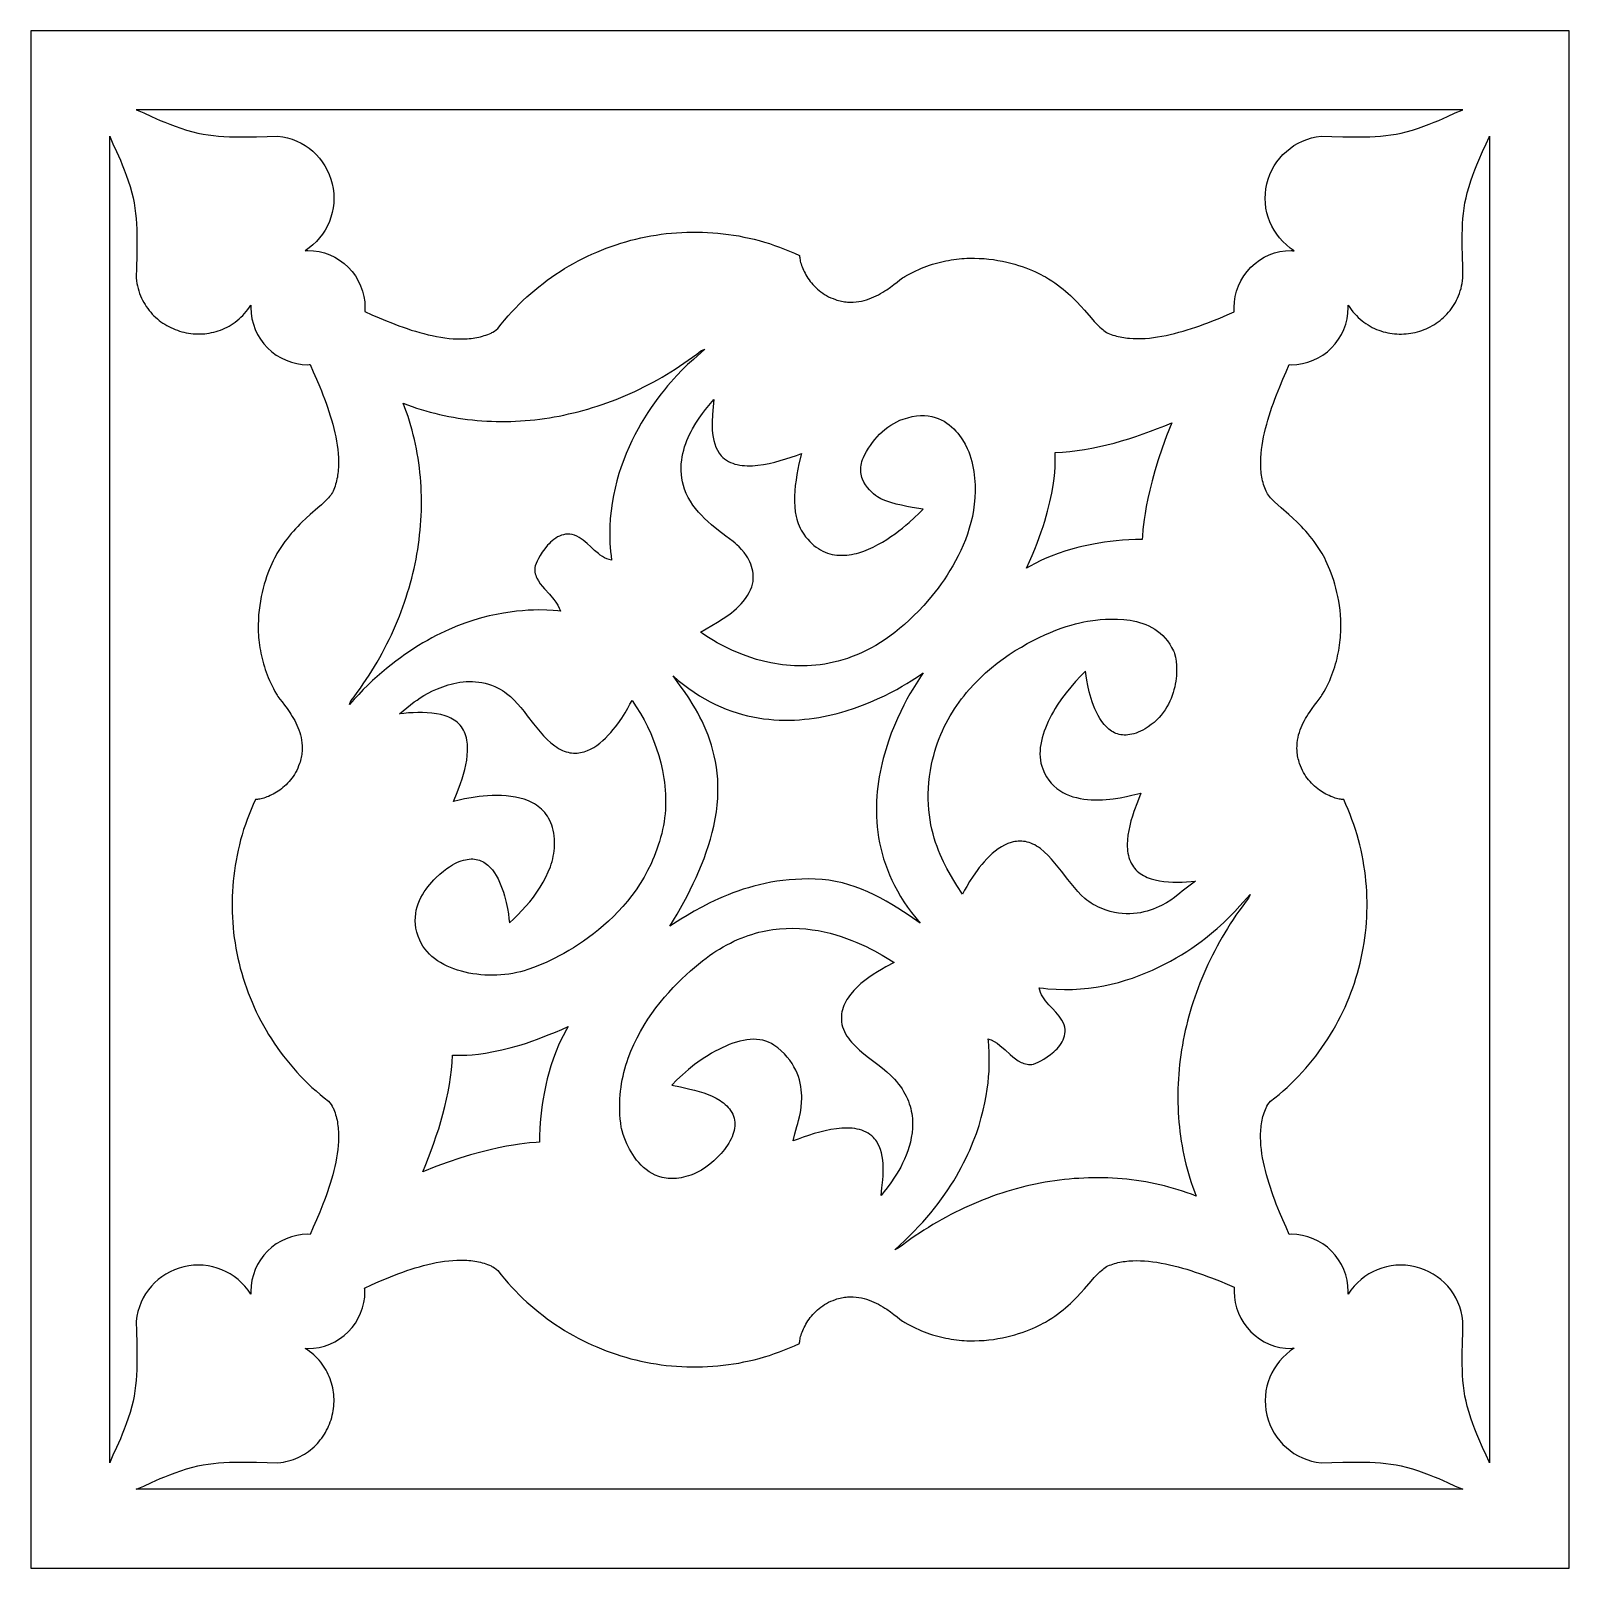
# Model space of a CAD drawing. Extents: x -134 to 134, y -134 to 134.
import ezdxf

# ---------------------------------------------------------------- set-up
doc = ezdxf.new("R2010")
doc.units = 0
doc.header["$MEASUREMENT"] = 0
doc.layers.get('0').update_dxf_attribs({"linetype": 'CONTINUOUS'})
doc.layers.add('LAYER_1', color=18, linetype='CONTINUOUS')

msp = doc.modelspace()

# ---------------------------------------------------------------- linework, layer by layer
at = {"color": 1}
msp.add_lwpolyline([(-133.74, -133.74), (133.89, -133.74), (133.89, 133.74), (-133.74, 133.74)], close=True, dxfattribs=at)
at = {"layer": 'LAYER_1'}
for points in [[(-86.03, 95.48), (-85.77, 95.5), (-85.52, 95.51, -0.414214), (-75.6, 85.58), (-75.61, 85.24), (-75.62, 84.9), (-74.4, 84.35), (-73.11, 83.79), (-71.77, 83.23), (-71.09, 82.96), (-70.39, 82.69), (-69.69, 82.42), (-68.98, 82.17), (-68.26, 81.92), (-67.54, 81.68), (-66.81, 81.46), (-66.08, 81.25), (-65.35, 81.05), (-64.62, 80.86), (-63.89, 80.7), (-63.15, 80.55), (-62.43, 80.42), (-61.7, 80.32), (-60.98, 80.23), (-60.26, 80.17), (-59.56, 80.14), (-58.85, 80.13), (-58.16, 80.14), (-57.82, 80.16), (-57.48, 80.19), (-57.14, 80.23), (-56.81, 80.27), (-56.48, 80.32), (-56.15, 80.38), (-55.82, 80.44), (-55.5, 80.52), (-55.18, 80.6), (-54.87, 80.7), (-54.56, 80.8), (-54.25, 80.91), (-53.95, 81.03), (-53.65, 81.16), (-53.51, 81.23), (-53.36, 81.31), (-53.08, 81.49), (-52.79, 81.7), (-52.5, 81.94), (-51.92, 82.69), (-51.32, 83.41), (-50.7, 84.12), (-50.08, 84.82), (-49.44, 85.49), (-48.79, 86.16), (-48.12, 86.8), (-47.45, 87.43), (-46.76, 88.05), (-46.06, 88.64), (-45.35, 89.22), (-44.63, 89.79), (-43.9, 90.34), (-43.16, 90.87), (-42.41, 91.38), (-41.66, 91.88), (-40.89, 92.36), (-40.11, 92.82), (-39.33, 93.27), (-38.53, 93.7), (-37.73, 94.11), (-36.92, 94.51), (-36.11, 94.89), (-35.28, 95.25), (-34.45, 95.59), (-33.62, 95.92), (-32.77, 96.23), (-31.93, 96.52), (-31.07, 96.79), (-30.21, 97.05), (-29.35, 97.29), (-28.48, 97.51), (-27.61, 97.71), (-26.73, 97.89), (-25.85, 98.06), (-24.96, 98.21), (-24.08, 98.34), (-23.19, 98.45), (-22.29, 98.54), (-21.4, 98.61), (-20.5, 98.67), (-19.6, 98.71), (-18.7, 98.72), (-17.8, 98.72), (-16.9, 98.7), (-16, 98.67), (-15.09, 98.61), (-14.19, 98.53), (-13.29, 98.44), (-12.39, 98.32), (-11.49, 98.19), (-10.59, 98.04), (-9.69, 97.86), (-8.79, 97.67), (-7.9, 97.46), (-7.01, 97.23), (-6.12, 96.98), (-5.23, 96.71), (-4.35, 96.41), (-3.47, 96.1), (-2.6, 95.77), (-1.73, 95.42), (-0.86, 95.05), (0, 94.66), (0, 94.49), (0.02, 94.3), (0.05, 94.1), (0.08, 93.89), (0.13, 93.66), (0.19, 93.42), (0.26, 93.18), (0.35, 92.92), (0.44, 92.66), (0.55, 92.4), (0.67, 92.12), (0.8, 91.85), (0.95, 91.57), (1.11, 91.28), (1.28, 91), (1.46, 90.72), (1.65, 90.43), (1.86, 90.15), (2.08, 89.87), (2.32, 89.6), (2.57, 89.33), (2.83, 89.07), (3.11, 88.81), (3.4, 88.56), (3.7, 88.32), (4.02, 88.09), (4.35, 87.88), (4.7, 87.67), (5.06, 87.48), (5.44, 87.3), (5.83, 87.14), (6.24, 86.99), (6.51, 86.9), (6.78, 86.83), (7.05, 86.76), (7.32, 86.7), (7.58, 86.65), (7.84, 86.61), (8.1, 86.58), (8.35, 86.55), (8.61, 86.54), (8.86, 86.53), (9.35, 86.54), (9.84, 86.57), (10.31, 86.63), (10.77, 86.71), (11.23, 86.82), (11.67, 86.95), (12.1, 87.09), (12.52, 87.26), (12.93, 87.43), (13.33, 87.62), (13.72, 87.82), (14.1, 88.04), (14.46, 88.25), (14.82, 88.48), (15.16, 88.7), (15.81, 89.16), (16.41, 89.6), (16.97, 90.03), (17.47, 90.41), (17.93, 90.74), (18.14, 90.88), (18.33, 91), (18.81, 91.27), (19.29, 91.53), (19.77, 91.77), (20.25, 92), (20.73, 92.22), (21.21, 92.42), (21.68, 92.61), (22.16, 92.79), (22.63, 92.96), (23.11, 93.11), (23.58, 93.25), (24.05, 93.38), (24.52, 93.51), (24.99, 93.61), (25.45, 93.71), (25.92, 93.8), (26.38, 93.88), (26.84, 93.95), (27.29, 94.01), (27.75, 94.06), (28.2, 94.1), (28.65, 94.13), (29.09, 94.16), (29.53, 94.17), (29.97, 94.18), (30.41, 94.18), (31.26, 94.15), (32.11, 94.1), (32.93, 94.02), (33.74, 93.92), (34.52, 93.8), (35.29, 93.66), (36.03, 93.49), (36.75, 93.32), (37.44, 93.13), (38.11, 92.92), (38.75, 92.71), (39.37, 92.49), (39.95, 92.27), (40.5, 92.04), (41.03, 91.81), (41.51, 91.58), (41.97, 91.35), (42.39, 91.13), (42.77, 90.92), (43.33, 90.58), (43.87, 90.23), (44.39, 89.88), (44.89, 89.52), (45.37, 89.16), (45.83, 88.79), (46.27, 88.42), (46.7, 88.05), (47.11, 87.67), (47.51, 87.3), (47.88, 86.93), (48.25, 86.56), (48.94, 85.83), (49.58, 85.12), (50.74, 83.79), (51.27, 83.19), (51.78, 82.65), (52.02, 82.4), (52.26, 82.16), (52.5, 81.95), (52.73, 81.75), (52.96, 81.57), (53.19, 81.41), (53.42, 81.27), (53.65, 81.16), (53.94, 81.03), (54.23, 80.92), (54.52, 80.81), (54.82, 80.72), (55.13, 80.63), (55.44, 80.55), (55.75, 80.48), (56.07, 80.41), (56.39, 80.36), (56.71, 80.31), (57.04, 80.27), (57.37, 80.24), (58.05, 80.19), (58.73, 80.18), (59.43, 80.19), (60.13, 80.23), (60.85, 80.29), (61.57, 80.37), (62.29, 80.47), (63.03, 80.6), (63.76, 80.74), (64.5, 80.9), (65.24, 81.08), (65.98, 81.28), (66.71, 81.48), (67.45, 81.7), (68.18, 81.93), (68.91, 82.18), (69.63, 82.43), (70.34, 82.68), (71.04, 82.95), (71.74, 83.22), (73.09, 83.76), (74.39, 84.32), (75.63, 84.86), (75.61, 85.26), (75.6, 85.58, -0.414214), (85.52, 95.51), (85.73, 95.5), (85.77, 95.5), (85.72, 95.5), (85.71, 95.5), (85.71, 95.49), (85.78, 95.48), (86.05, 95.46, -0.711937), (90.74, 115.41), (92.61, 115.37), (94.5, 115.31), (96.39, 115.28), (98.27, 115.28), (99.2, 115.31), (100.13, 115.35), (101.06, 115.41), (101.97, 115.5), (102.88, 115.62), (103.78, 115.76), (104.67, 115.94), (105.55, 116.16), (106.63, 116.47), (107.65, 116.79), (108.61, 117.13), (109.53, 117.47), (110.4, 117.82), (111.22, 118.16), (112.73, 118.83), (114.07, 119.44), (115.26, 119.95), (115.4, 120), (-115.4, 120), (-115.26, 119.95), (-114.07, 119.44), (-112.73, 118.83), (-111.22, 118.16), (-110.4, 117.82), (-109.53, 117.47), (-108.61, 117.13), (-107.65, 116.79), (-106.63, 116.47), (-105.55, 116.16), (-104.67, 115.94), (-103.78, 115.76), (-102.88, 115.62), (-101.97, 115.5), (-101.06, 115.41), (-100.13, 115.35), (-99.2, 115.31), (-98.27, 115.28), (-96.39, 115.28), (-94.5, 115.31), (-92.61, 115.37), (-90.74, 115.41, -0.711937)], [(-95.46, -86.05, 0.711937), (-115.41, -90.74), (-115.37, -92.61), (-115.31, -94.5), (-115.28, -96.39), (-115.28, -98.27), (-115.31, -99.2), (-115.35, -100.13), (-115.41, -101.06), (-115.5, -101.97), (-115.62, -102.88), (-115.76, -103.78), (-115.94, -104.67), (-116.16, -105.55), (-116.47, -106.63), (-116.79, -107.65), (-117.13, -108.61), (-117.47, -109.53), (-117.82, -110.4), (-118.16, -111.22), (-118.83, -112.73), (-119.44, -114.07), (-119.95, -115.26), (-120, -115.4), (-120, 115.4), (-119.95, 115.26), (-119.44, 114.07), (-118.83, 112.73), (-118.16, 111.22), (-117.82, 110.4), (-117.47, 109.53), (-117.13, 108.61), (-116.79, 107.65), (-116.47, 106.63), (-116.16, 105.55), (-115.94, 104.67), (-115.76, 103.78), (-115.62, 102.88), (-115.5, 101.97), (-115.41, 101.06), (-115.35, 100.13), (-115.31, 99.2), (-115.28, 98.27), (-115.28, 96.39), (-115.31, 94.5), (-115.37, 92.61), (-115.41, 90.74), (-115.35, 90.26), (-115.27, 89.8), (-115.18, 89.34), (-115.07, 88.9), (-114.94, 88.47), (-114.8, 88.05), (-114.64, 87.64), (-114.47, 87.24), (-114.28, 86.85), (-114.08, 86.47), (-113.86, 86.11), (-113.64, 85.76), (-113.4, 85.41), (-113.14, 85.08), (-112.88, 84.77), (-112.61, 84.46), (-112.32, 84.17), (-112.03, 83.89), (-111.72, 83.62), (-111.41, 83.36), (-111.09, 83.12), (-110.75, 82.88), (-110.41, 82.67), (-110.07, 82.46), (-109.71, 82.27), (-109.35, 82.09), (-108.99, 81.92), (-108.62, 81.77), (-108.24, 81.63), (-107.86, 81.5), (-107.47, 81.39), (-107.09, 81.29), (-106.69, 81.21), (-106.3, 81.14), (-105.9, 81.08), (-105.5, 81.04), (-105.1, 81.01), (-104.7, 80.99), (-104.3, 80.99), (-103.89, 81.01), (-103.49, 81.04), (-103.09, 81.08), (-102.69, 81.14), (-102.29, 81.22), (-101.9, 81.31), (-101.51, 81.41), (-101.12, 81.53), (-100.73, 81.67), (-100.35, 81.82), (-99.97, 81.98), (-99.6, 82.17), (-99.23, 82.36), (-98.87, 82.58), (-98.52, 82.81), (-98.17, 83.06), (-97.83, 83.32), (-97.5, 83.6), (-97.18, 83.89), (-96.86, 84.21), (-96.56, 84.54), (-96.26, 84.88), (-95.97, 85.25), (-95.7, 85.63), (-95.44, 86.02), (-95.45, 85.8), (-95.45, 85.58, 0.414214), (-85.52, 75.65), (-85.34, 75.66), (-85.16, 75.67), (-84.6, 74.43), (-84.04, 73.14), (-83.47, 71.79), (-83.19, 71.09), (-82.92, 70.39), (-82.65, 69.68), (-82.38, 68.96), (-82.13, 68.24), (-81.88, 67.51), (-81.65, 66.77), (-81.43, 66.03), (-81.22, 65.3), (-81.03, 64.56), (-80.85, 63.82), (-80.7, 63.08), (-80.56, 62.35), (-80.44, 61.62), (-80.34, 60.9), (-80.27, 60.18), (-80.23, 59.47), (-80.2, 58.77), (-80.21, 58.09), (-80.23, 57.75), (-80.25, 57.41), (-80.28, 57.07), (-80.32, 56.74), (-80.36, 56.42), (-80.41, 56.09), (-80.48, 55.77), (-80.55, 55.46), (-80.63, 55.15), (-80.71, 54.84), (-80.81, 54.53), (-80.92, 54.24), (-81.03, 53.94), (-81.16, 53.65), (-81.27, 53.42), (-81.41, 53.19), (-81.57, 52.96), (-81.75, 52.73), (-81.95, 52.5), (-82.16, 52.26), (-82.4, 52.02), (-82.65, 51.78), (-83.19, 51.27), (-83.79, 50.74), (-85.12, 49.58), (-85.83, 48.94), (-86.56, 48.25), (-86.93, 47.88), (-87.3, 47.51), (-87.67, 47.11), (-88.05, 46.7), (-88.42, 46.27), (-88.79, 45.83), (-89.16, 45.37), (-89.52, 44.89), (-89.88, 44.39), (-90.23, 43.87), (-90.58, 43.33), (-90.92, 42.77), (-91.13, 42.39), (-91.35, 41.97), (-91.58, 41.51), (-91.81, 41.03), (-92.04, 40.5), (-92.27, 39.95), (-92.49, 39.37), (-92.71, 38.75), (-92.92, 38.11), (-93.13, 37.44), (-93.32, 36.75), (-93.49, 36.03), (-93.66, 35.29), (-93.8, 34.52), (-93.92, 33.74), (-94.02, 32.93), (-94.1, 32.11), (-94.15, 31.26), (-94.18, 30.41), (-94.18, 29.97), (-94.17, 29.53), (-94.16, 29.09), (-94.13, 28.65), (-94.1, 28.2), (-94.06, 27.75), (-94.01, 27.29), (-93.95, 26.84), (-93.88, 26.38), (-93.8, 25.92), (-93.71, 25.45), (-93.61, 24.99), (-93.51, 24.52), (-93.38, 24.05), (-93.25, 23.58), (-93.11, 23.11), (-92.96, 22.63), (-92.79, 22.16), (-92.61, 21.68), (-92.42, 21.21), (-92.22, 20.73), (-92, 20.25), (-91.77, 19.77), (-91.53, 19.29), (-91.27, 18.81), (-91, 18.33), (-90.88, 18.14), (-90.74, 17.93), (-90.41, 17.47), (-90.03, 16.97), (-89.6, 16.41), (-89.16, 15.81), (-88.7, 15.16), (-88.48, 14.82), (-88.25, 14.46), (-88.04, 14.1), (-87.82, 13.72), (-87.62, 13.33), (-87.43, 12.93), (-87.26, 12.52), (-87.09, 12.1), (-86.95, 11.67), (-86.82, 11.23), (-86.71, 10.77), (-86.63, 10.31), (-86.57, 9.84), (-86.54, 9.35), (-86.53, 8.86), (-86.54, 8.61), (-86.55, 8.35), (-86.58, 8.1), (-86.61, 7.84), (-86.65, 7.58), (-86.7, 7.32), (-86.76, 7.05), (-86.83, 6.78), (-86.9, 6.51), (-86.99, 6.24), (-87.14, 5.83), (-87.3, 5.44), (-87.48, 5.06), (-87.67, 4.7), (-87.88, 4.35), (-88.09, 4.02), (-88.32, 3.7), (-88.56, 3.4), (-88.81, 3.11), (-89.07, 2.83), (-89.33, 2.57), (-89.6, 2.32), (-89.87, 2.08), (-90.15, 1.86), (-90.43, 1.65), (-90.72, 1.46), (-91, 1.28), (-91.28, 1.11), (-91.57, 0.95), (-91.85, 0.8), (-92.12, 0.67), (-92.4, 0.55), (-92.66, 0.44), (-92.92, 0.35), (-93.18, 0.26), (-93.42, 0.19), (-93.66, 0.13), (-93.89, 0.08), (-94.1, 0.05), (-94.3, 0.02), (-94.49, 0), (-94.66, 0), (-95.05, -0.86), (-95.42, -1.73), (-95.77, -2.6), (-96.1, -3.47), (-96.41, -4.35), (-96.71, -5.23), (-96.98, -6.12), (-97.23, -7.01), (-97.46, -7.9), (-97.67, -8.79), (-97.86, -9.69), (-98.04, -10.59), (-98.19, -11.49), (-98.32, -12.39), (-98.44, -13.29), (-98.53, -14.19), (-98.61, -15.09), (-98.67, -16), (-98.7, -16.9), (-98.72, -17.8), (-98.72, -18.7), (-98.71, -19.6), (-98.67, -20.5), (-98.61, -21.4), (-98.54, -22.29), (-98.45, -23.19), (-98.34, -24.08), (-98.21, -24.96), (-98.06, -25.85), (-97.89, -26.73), (-97.71, -27.61), (-97.51, -28.48), (-97.29, -29.35), (-97.05, -30.21), (-96.79, -31.07), (-96.52, -31.93), (-96.23, -32.77), (-95.92, -33.62), (-95.59, -34.45), (-95.25, -35.28), (-94.89, -36.11), (-94.51, -36.92), (-94.11, -37.73), (-93.7, -38.53), (-93.27, -39.33), (-92.82, -40.11), (-92.36, -40.89), (-91.88, -41.66), (-91.38, -42.41), (-90.87, -43.16), (-90.34, -43.9), (-89.79, -44.63), (-89.22, -45.35), (-88.64, -46.06), (-88.05, -46.76), (-87.43, -47.45), (-86.8, -48.12), (-86.16, -48.79), (-85.49, -49.44), (-84.82, -50.08), (-84.12, -50.7), (-83.41, -51.32), (-82.69, -51.92), (-81.94, -52.5), (-81.7, -52.79), (-81.49, -53.08), (-81.31, -53.36), (-81.23, -53.51), (-81.16, -53.65), (-81.03, -53.94), (-80.92, -54.24), (-80.81, -54.54), (-80.71, -54.84), (-80.62, -55.15), (-80.54, -55.46), (-80.47, -55.78), (-80.41, -56.1), (-80.36, -56.42), (-80.31, -56.75), (-80.27, -57.08), (-80.24, -57.42), (-80.22, -57.76), (-80.21, -58.1), (-80.2, -58.79), (-80.22, -59.49), (-80.26, -60.19), (-80.34, -60.91), (-80.43, -61.63), (-80.55, -62.36), (-80.69, -63.09), (-80.84, -63.83), (-81.02, -64.57), (-81.21, -65.31), (-81.42, -66.04), (-81.64, -66.78), (-81.87, -67.51), (-82.12, -68.24), (-82.37, -68.97), (-82.64, -69.68), (-82.91, -70.39), (-83.46, -71.79), (-84.03, -73.14), (-84.6, -74.43), (-85.15, -75.66), (-85.52, -75.65, 0.414214), (-95.45, -85.58), (-95.46, -85.81)], [(95.44, -85.99), (95.45, -85.58, 0.414214), (85.52, -75.65), (85.18, -75.66), (84.63, -74.43), (84.06, -73.13), (83.5, -71.79), (83.22, -71.09), (82.94, -70.39), (82.67, -69.68), (82.41, -68.96), (82.15, -68.24), (81.9, -67.51), (81.67, -66.78), (81.44, -66.04), (81.24, -65.31), (81.04, -64.57), (80.86, -63.83), (80.7, -63.1), (80.56, -62.36), (80.44, -61.64), (80.35, -60.91), (80.27, -60.2), (80.23, -59.49), (80.2, -58.79), (80.21, -58.1), (80.23, -57.76), (80.25, -57.42), (80.28, -57.09), (80.31, -56.75), (80.36, -56.43), (80.41, -56.1), (80.47, -55.78), (80.54, -55.46), (80.62, -55.15), (80.71, -54.84), (80.81, -54.54), (80.92, -54.24), (81.03, -53.94), (81.16, -53.65), (81.23, -53.51), (81.31, -53.36), (81.49, -53.08), (81.7, -52.79), (81.94, -52.5), (82.69, -51.92), (83.41, -51.32), (84.12, -50.7), (84.82, -50.08), (85.49, -49.44), (86.16, -48.79), (86.8, -48.12), (87.43, -47.45), (88.05, -46.76), (88.64, -46.06), (89.22, -45.35), (89.79, -44.63), (90.34, -43.9), (90.87, -43.16), (91.38, -42.41), (91.88, -41.66), (92.36, -40.89), (92.82, -40.11), (93.27, -39.33), (93.7, -38.53), (94.11, -37.73), (94.51, -36.92), (94.89, -36.11), (95.25, -35.28), (95.59, -34.45), (95.92, -33.62), (96.23, -32.77), (96.52, -31.93), (96.79, -31.07), (97.05, -30.21), (97.29, -29.35), (97.51, -28.48), (97.71, -27.61), (97.89, -26.73), (98.06, -25.85), (98.21, -24.96), (98.34, -24.08), (98.45, -23.19), (98.54, -22.29), (98.61, -21.4), (98.67, -20.5), (98.71, -19.6), (98.72, -18.7), (98.72, -17.8), (98.7, -16.9), (98.67, -16), (98.61, -15.09), (98.53, -14.19), (98.44, -13.29), (98.32, -12.39), (98.19, -11.49), (98.04, -10.59), (97.86, -9.69), (97.67, -8.79), (97.46, -7.9), (97.23, -7.01), (96.98, -6.12), (96.71, -5.23), (96.41, -4.35), (96.1, -3.47), (95.77, -2.6), (95.42, -1.73), (95.05, -0.86), (94.66, 0), (94.49, 0), (94.3, 0.02), (94.1, 0.05), (93.89, 0.08), (93.66, 0.13), (93.42, 0.19), (93.18, 0.26), (92.92, 0.35), (92.66, 0.44), (92.4, 0.55), (92.12, 0.67), (91.85, 0.8), (91.57, 0.95), (91.28, 1.11), (91, 1.28), (90.72, 1.46), (90.43, 1.65), (90.15, 1.86), (89.87, 2.08), (89.6, 2.32), (89.33, 2.57), (89.07, 2.83), (88.81, 3.11), (88.56, 3.4), (88.32, 3.7), (88.09, 4.02), (87.88, 4.35), (87.67, 4.7), (87.48, 5.06), (87.3, 5.44), (87.14, 5.83), (86.99, 6.24), (86.9, 6.51), (86.83, 6.78), (86.76, 7.05), (86.7, 7.32), (86.65, 7.58), (86.61, 7.84), (86.58, 8.1), (86.55, 8.35), (86.54, 8.61), (86.53, 8.86), (86.54, 9.35), (86.57, 9.84), (86.63, 10.31), (86.71, 10.77), (86.82, 11.23), (86.95, 11.67), (87.09, 12.1), (87.26, 12.52), (87.43, 12.93), (87.62, 13.33), (87.82, 13.72), (88.04, 14.1), (88.25, 14.46), (88.48, 14.82), (88.7, 15.16), (89.16, 15.81), (89.6, 16.41), (90.03, 16.97), (90.41, 17.47), (90.74, 17.93), (90.88, 18.14), (91, 18.33), (91.27, 18.81), (91.53, 19.29), (91.77, 19.77), (92, 20.25), (92.22, 20.73), (92.42, 21.21), (92.61, 21.68), (92.79, 22.16), (92.96, 22.63), (93.11, 23.11), (93.25, 23.58), (93.38, 24.05), (93.51, 24.52), (93.61, 24.99), (93.71, 25.45), (93.8, 25.92), (93.88, 26.38), (93.95, 26.84), (94.01, 27.29), (94.06, 27.75), (94.1, 28.2), (94.13, 28.65), (94.16, 29.09), (94.17, 29.53), (94.18, 29.97), (94.18, 30.41), (94.15, 31.26), (94.1, 32.11), (94.02, 32.93), (93.92, 33.74), (93.8, 34.52), (93.66, 35.29), (93.49, 36.03), (93.32, 36.75), (93.13, 37.44), (92.92, 38.11), (92.71, 38.75), (92.49, 39.37), (92.27, 39.95), (92.04, 40.5), (91.81, 41.03), (91.58, 41.51), (91.35, 41.97), (91.13, 42.39), (90.92, 42.77), (90.58, 43.33), (90.23, 43.87), (89.88, 44.39), (89.52, 44.89), (89.16, 45.37), (88.79, 45.83), (88.42, 46.27), (88.05, 46.7), (87.67, 47.11), (87.3, 47.51), (86.93, 47.88), (86.56, 48.25), (85.83, 48.94), (85.12, 49.58), (83.79, 50.74), (83.19, 51.27), (82.65, 51.78), (82.4, 52.02), (82.16, 52.26), (81.95, 52.5), (81.75, 52.73), (81.57, 52.96), (81.41, 53.19), (81.27, 53.42), (81.16, 53.65), (81.03, 53.94), (80.92, 54.23), (80.81, 54.53), (80.72, 54.83), (80.63, 55.14), (80.55, 55.45), (80.48, 55.77), (80.42, 56.09), (80.37, 56.41), (80.32, 56.74), (80.29, 57.07), (80.26, 57.4), (80.24, 57.74), (80.22, 58.08), (80.22, 58.77), (80.24, 59.47), (80.29, 60.17), (80.37, 60.89), (80.47, 61.61), (80.59, 62.34), (80.73, 63.07), (80.89, 63.81), (81.07, 64.55), (81.26, 65.29), (81.47, 66.02), (81.7, 66.76), (81.93, 67.5), (82.18, 68.23), (82.44, 68.95), (82.7, 69.67), (82.97, 70.38), (83.53, 71.78), (84.09, 73.13), (84.66, 74.43), (85.2, 75.66), (85.52, 75.65, 0.414214), (95.45, 85.58), (95.44, 86.01), (95.71, 85.61), (95.98, 85.23), (96.27, 84.86), (96.57, 84.52), (96.87, 84.19), (97.19, 83.87), (97.51, 83.58), (97.85, 83.3), (98.19, 83.03), (98.53, 82.79), (98.89, 82.56), (99.25, 82.34), (99.62, 82.14), (99.99, 81.96), (100.37, 81.79), (100.75, 81.64), (101.13, 81.51), (101.52, 81.39), (101.92, 81.28), (102.31, 81.19), (102.71, 81.12), (103.11, 81.06), (103.51, 81.02), (103.91, 80.99), (104.32, 80.97), (104.72, 80.97), (105.12, 80.99), (105.52, 81.02), (105.92, 81.06), (106.32, 81.12), (106.71, 81.19), (107.11, 81.27), (107.49, 81.37), (107.88, 81.49), (108.26, 81.61), (108.64, 81.75), (109.01, 81.91), (109.37, 82.08), (109.73, 82.26), (110.09, 82.45), (110.43, 82.66), (110.77, 82.87), (111.1, 83.11), (111.42, 83.35), (111.74, 83.61), (112.04, 83.88), (112.34, 84.16), (112.62, 84.45), (112.9, 84.76), (113.16, 85.08), (113.41, 85.41), (113.65, 85.75), (113.87, 86.11), (114.09, 86.47), (114.29, 86.85), (114.47, 87.24), (114.65, 87.63), (114.8, 88.05), (114.94, 88.47), (115.07, 88.9), (115.18, 89.34), (115.27, 89.8), (115.35, 90.26), (115.41, 90.74), (115.37, 92.61), (115.31, 94.5), (115.28, 96.39), (115.28, 98.27), (115.31, 99.2), (115.35, 100.13), (115.41, 101.06), (115.5, 101.97), (115.62, 102.88), (115.76, 103.78), (115.94, 104.67), (116.16, 105.55), (116.47, 106.63), (116.79, 107.65), (117.13, 108.61), (117.47, 109.53), (117.82, 110.4), (118.16, 111.22), (118.83, 112.73), (119.44, 114.07), (119.95, 115.26), (120, 115.4), (120, -115.4), (119.95, -115.26), (119.44, -114.07), (118.83, -112.73), (118.16, -111.22), (117.82, -110.4), (117.47, -109.53), (117.13, -108.61), (116.79, -107.65), (116.47, -106.63), (116.16, -105.55), (115.94, -104.67), (115.76, -103.78), (115.62, -102.88), (115.5, -101.97), (115.41, -101.06), (115.35, -100.13), (115.31, -99.2), (115.28, -98.27), (115.28, -96.39), (115.31, -94.5), (115.37, -92.61), (115.41, -90.74, 0.711937), (95.44, -86.05)], [(-86.01, -95.49), (-85.77, -95.5), (-85.52, -95.51, 0.414214), (-75.6, -85.58), (-75.6, -85.27), (-75.61, -85.11), (-75.63, -85.12), (-75.64, -85.11), (-75.66, -85.08), (-75.68, -85), (-74.45, -84.44), (-73.17, -83.87), (-71.83, -83.31), (-71.14, -83.03), (-70.45, -82.76), (-69.74, -82.49), (-69.03, -82.23), (-68.32, -81.97), (-67.59, -81.73), (-66.87, -81.5), (-66.14, -81.28), (-65.41, -81.08), (-64.67, -80.89), (-63.94, -80.72), (-63.21, -80.57), (-62.48, -80.44), (-61.75, -80.33), (-61.03, -80.24), (-60.31, -80.18), (-59.6, -80.14), (-58.9, -80.12), (-58.2, -80.14), (-57.86, -80.16), (-57.51, -80.19), (-57.17, -80.22), (-56.84, -80.26), (-56.5, -80.31), (-56.17, -80.37), (-55.85, -80.44), (-55.52, -80.51), (-55.2, -80.6), (-54.88, -80.69), (-54.57, -80.79), (-54.26, -80.91), (-53.95, -81.03), (-53.65, -81.16), (-53.51, -81.23), (-53.36, -81.31), (-53.08, -81.49), (-52.79, -81.7), (-52.5, -81.94), (-51.92, -82.69), (-51.32, -83.41), (-50.7, -84.12), (-50.08, -84.82), (-49.44, -85.49), (-48.79, -86.16), (-48.12, -86.8), (-47.45, -87.43), (-46.76, -88.05), (-46.06, -88.64), (-45.35, -89.22), (-44.63, -89.79), (-43.9, -90.34), (-43.16, -90.87), (-42.41, -91.38), (-41.66, -91.88), (-40.89, -92.36), (-40.11, -92.82), (-39.33, -93.27), (-38.53, -93.7), (-37.73, -94.11), (-36.92, -94.51), (-36.11, -94.89), (-35.28, -95.25), (-34.45, -95.59), (-33.62, -95.92), (-32.77, -96.23), (-31.93, -96.52), (-31.07, -96.79), (-30.21, -97.05), (-29.35, -97.29), (-28.48, -97.51), (-27.61, -97.71), (-26.73, -97.89), (-25.85, -98.06), (-24.96, -98.21), (-24.08, -98.34), (-23.19, -98.45), (-22.29, -98.54), (-21.4, -98.61), (-20.5, -98.67), (-19.6, -98.71), (-18.7, -98.72), (-17.8, -98.72), (-16.9, -98.7), (-16, -98.67), (-15.09, -98.61), (-14.19, -98.53), (-13.29, -98.44), (-12.39, -98.32), (-11.49, -98.19), (-10.59, -98.04), (-9.69, -97.86), (-8.79, -97.67), (-7.9, -97.46), (-7.01, -97.23), (-6.12, -96.98), (-5.23, -96.71), (-4.35, -96.41), (-3.47, -96.1), (-2.6, -95.77), (-1.73, -95.42), (-0.86, -95.05), (0, -94.66), (0, -94.49), (0.02, -94.3), (0.05, -94.1), (0.08, -93.89), (0.13, -93.66), (0.19, -93.42), (0.26, -93.18), (0.35, -92.92), (0.44, -92.66), (0.55, -92.4), (0.67, -92.12), (0.8, -91.85), (0.95, -91.57), (1.11, -91.28), (1.28, -91), (1.46, -90.72), (1.65, -90.43), (1.86, -90.15), (2.08, -89.87), (2.32, -89.6), (2.57, -89.33), (2.83, -89.07), (3.11, -88.81), (3.4, -88.56), (3.7, -88.32), (4.02, -88.09), (4.35, -87.88), (4.7, -87.67), (5.06, -87.48), (5.44, -87.3), (5.83, -87.14), (6.24, -86.99), (6.51, -86.9), (6.78, -86.83), (7.05, -86.76), (7.32, -86.7), (7.58, -86.65), (7.84, -86.61), (8.1, -86.58), (8.35, -86.55), (8.61, -86.54), (8.86, -86.53), (9.35, -86.54), (9.84, -86.57), (10.31, -86.63), (10.77, -86.71), (11.23, -86.82), (11.67, -86.95), (12.1, -87.09), (12.52, -87.26), (12.93, -87.43), (13.33, -87.62), (13.72, -87.82), (14.1, -88.04), (14.46, -88.25), (14.82, -88.48), (15.16, -88.7), (15.81, -89.16), (16.41, -89.6), (16.97, -90.03), (17.47, -90.41), (17.93, -90.74), (18.14, -90.88), (18.33, -91), (18.81, -91.27), (19.29, -91.53), (19.77, -91.77), (20.25, -92), (20.73, -92.22), (21.21, -92.42), (21.68, -92.61), (22.16, -92.79), (22.63, -92.96), (23.11, -93.11), (23.58, -93.25), (24.05, -93.38), (24.52, -93.51), (24.99, -93.61), (25.45, -93.71), (25.92, -93.8), (26.38, -93.88), (26.84, -93.95), (27.29, -94.01), (27.75, -94.06), (28.2, -94.1), (28.65, -94.13), (29.09, -94.16), (29.53, -94.17), (29.97, -94.18), (30.41, -94.18), (31.26, -94.15), (32.11, -94.1), (32.93, -94.02), (33.74, -93.92), (34.52, -93.8), (35.29, -93.66), (36.03, -93.49), (36.75, -93.32), (37.44, -93.13), (38.11, -92.92), (38.75, -92.71), (39.37, -92.49), (39.95, -92.27), (40.5, -92.04), (41.03, -91.81), (41.51, -91.58), (41.97, -91.35), (42.39, -91.13), (42.77, -90.92), (43.33, -90.58), (43.87, -90.23), (44.39, -89.88), (44.89, -89.52), (45.37, -89.16), (45.83, -88.79), (46.27, -88.42), (46.7, -88.05), (47.11, -87.67), (47.51, -87.3), (47.88, -86.93), (48.25, -86.56), (48.94, -85.83), (49.58, -85.12), (50.74, -83.79), (51.27, -83.19), (51.78, -82.65), (52.02, -82.4), (52.26, -82.16), (52.5, -81.95), (52.73, -81.75), (52.96, -81.57), (53.19, -81.41), (53.42, -81.27), (53.65, -81.16), (53.93, -81.04), (54.21, -80.93), (54.49, -80.83), (54.78, -80.73), (55.08, -80.65), (55.38, -80.57), (55.69, -80.5), (56, -80.44), (56.31, -80.39), (56.63, -80.35), (56.95, -80.31), (57.28, -80.28), (57.95, -80.24), (58.62, -80.22), (59.31, -80.24), (60.01, -80.27), (60.73, -80.34), (61.45, -80.42), (62.17, -80.52), (62.9, -80.65), (63.64, -80.79), (64.38, -80.95), (65.12, -81.13), (65.87, -81.32), (66.61, -81.52), (67.35, -81.74), (68.09, -81.97), (68.82, -82.21), (69.55, -82.45), (70.27, -82.71), (70.98, -82.97), (71.68, -83.23), (73.05, -83.77), (74.37, -84.32), (75.63, -84.86), (75.61, -85.26), (75.6, -85.58, 0.414214), (85.52, -95.51), (85.73, -95.5), (85.77, -95.5), (85.72, -95.5), (85.71, -95.5), (85.71, -95.49), (85.78, -95.48), (86.05, -95.46, 0.711937), (90.74, -115.41), (92.61, -115.37), (94.5, -115.31), (96.39, -115.28), (98.27, -115.28), (99.2, -115.31), (100.13, -115.35), (101.06, -115.41), (101.97, -115.5), (102.88, -115.62), (103.78, -115.76), (104.67, -115.94), (105.55, -116.16), (106.63, -116.47), (107.65, -116.79), (108.61, -117.13), (109.53, -117.47), (110.4, -117.82), (111.22, -118.16), (112.73, -118.83), (114.07, -119.44), (115.26, -119.95), (115.4, -120), (-115.4, -120), (-115.26, -119.95), (-114.07, -119.44), (-112.73, -118.83), (-111.22, -118.16), (-110.4, -117.82), (-109.53, -117.47), (-108.61, -117.13), (-107.65, -116.79), (-106.63, -116.47), (-105.55, -116.16), (-104.67, -115.94), (-103.78, -115.76), (-102.88, -115.62), (-101.97, -115.5), (-101.06, -115.41), (-100.13, -115.35), (-99.2, -115.31), (-98.27, -115.28), (-96.39, -115.28), (-94.5, -115.31), (-92.61, -115.37), (-90.74, -115.41), (-90.26, -115.35), (-89.8, -115.27), (-89.35, -115.18), (-88.9, -115.07), (-88.47, -114.95), (-88.05, -114.8), (-87.64, -114.65), (-87.24, -114.48), (-86.86, -114.29), (-86.48, -114.09), (-86.12, -113.88), (-85.76, -113.65), (-85.42, -113.41), (-85.09, -113.16), (-84.77, -112.9), (-84.47, -112.63), (-84.18, -112.34), (-83.89, -112.05), (-83.63, -111.75), (-83.37, -111.43), (-83.12, -111.11), (-82.89, -110.78), (-82.67, -110.44), (-82.47, -110.1), (-82.27, -109.75), (-82.09, -109.39), (-81.93, -109.02), (-81.77, -108.65), (-81.63, -108.28), (-81.51, -107.9), (-81.39, -107.51), (-81.3, -107.12), (-81.21, -106.73), (-81.14, -106.34), (-81.08, -105.94), (-81.04, -105.54), (-81.01, -105.14), (-80.99, -104.74), (-80.99, -104.34), (-81.01, -103.94), (-81.04, -103.54), (-81.08, -103.14), (-81.14, -102.74), (-81.21, -102.34), (-81.3, -101.95), (-81.41, -101.56), (-81.53, -101.17), (-81.66, -100.78), (-81.81, -100.4), (-81.98, -100.03), (-82.16, -99.65), (-82.36, -99.29), (-82.57, -98.93), (-82.8, -98.57), (-83.05, -98.23), (-83.31, -97.89), (-83.59, -97.56), (-83.88, -97.23), (-84.2, -96.92), (-84.52, -96.61), (-84.87, -96.32), (-85.23, -96.03), (-85.61, -95.75)]]:
    msp.add_lwpolyline(points, format="xyb", close=True, dxfattribs=at)
for points in [[(-68.95, 68.94), (-68.18, 68.65), (-67.4, 68.37), (-66.62, 68.11), (-65.83, 67.85), (-65.03, 67.62), (-64.24, 67.4), (-63.44, 67.19), (-62.63, 67), (-61.83, 66.82), (-61.02, 66.65), (-60.2, 66.5), (-59.38, 66.36), (-58.56, 66.24), (-57.74, 66.13), (-56.92, 66.04), (-56.09, 65.96), (-55.26, 65.89), (-54.43, 65.84), (-53.6, 65.8), (-52.76, 65.78), (-51.93, 65.77), (-51.09, 65.77), (-50.25, 65.79), (-49.41, 65.82), (-48.57, 65.87), (-47.73, 65.93), (-46.89, 66), (-46.05, 66.08), (-45.21, 66.18), (-44.37, 66.3), (-43.53, 66.42), (-42.69, 66.57), (-41.85, 66.72), (-41.01, 66.89), (-40.18, 67.07), (-39.34, 67.26), (-38.51, 67.47), (-37.68, 67.69), (-36.84, 67.93), (-36.02, 68.18), (-35.19, 68.44), (-34.36, 68.71), (-33.54, 69), (-32.72, 69.3), (-31.91, 69.62), (-31.09, 69.94), (-30.28, 70.28), (-29.47, 70.64), (-28.67, 71), (-27.87, 71.38), (-27.07, 71.78), (-26.28, 72.18), (-25.49, 72.6), (-24.71, 73.03), (-23.93, 73.48), (-23.16, 73.93), (-22.39, 74.4), (-21.62, 74.89), (-20.86, 75.38), (-20.11, 75.89), (-19.36, 76.41), (-18.62, 76.94), (-17.88, 77.49), (-17.15, 78.05), (-16.48, 78.37), (-18.48, 76.57), (-19.48, 75.66), (-20.45, 74.73), (-21.38, 73.76), (-22.41, 72.62), (-22.95, 71.98), (-23.51, 71.3), (-24.07, 70.58), (-24.65, 69.83), (-25.23, 69.03), (-25.81, 68.19), (-26.39, 67.32), (-26.96, 66.41), (-27.53, 65.46), (-28.09, 64.48), (-28.63, 63.46), (-29.16, 62.41), (-29.66, 61.33), (-30.14, 60.22), (-30.6, 59.07), (-31.03, 57.89), (-31.42, 56.69), (-31.78, 55.45), (-32.1, 54.18), (-32.38, 52.89), (-32.61, 51.57), (-32.79, 50.23), (-32.92, 48.86), (-33, 47.47), (-33.02, 46.05), (-32.98, 44.61), (-32.88, 43.15), (-32.8, 42.41), (-32.71, 41.66), (-33.14, 41.76), (-33.55, 41.89), (-33.93, 42.06), (-34.3, 42.27), (-34.66, 42.51), (-35, 42.77), (-35.67, 43.34), (-36.31, 43.95), (-36.97, 44.55), (-37.64, 45.12), (-37.99, 45.37), (-38.36, 45.61), (-38.77, 45.82), (-39.18, 45.98), (-39.58, 46.09), (-39.97, 46.15), (-40.35, 46.16), (-40.72, 46.14), (-41.08, 46.07), (-41.43, 45.97), (-41.77, 45.83), (-42.1, 45.67), (-42.42, 45.47), (-42.73, 45.26), (-43.03, 45.02), (-43.31, 44.77), (-43.58, 44.5), (-43.84, 44.22), (-44.32, 43.63), (-44.75, 43.04), (-45.11, 42.46), (-45.42, 41.92), (-45.67, 41.45), (-45.85, 41.07), (-46.01, 40.66), (-46.05, 40.37), (-46.07, 40.08), (-46.06, 39.8), (-46.03, 39.53), (-45.98, 39.27), (-45.9, 39.01), (-45.81, 38.75), (-45.7, 38.5), (-45.43, 38.02), (-45.11, 37.54), (-44.74, 37.08), (-44.35, 36.63), (-43.53, 35.72), (-42.73, 34.8), (-42.38, 34.32), (-42.06, 33.83), (-41.8, 33.31), (-41.69, 33.04), (-41.6, 32.77), (-42.04, 32.81), (-42.84, 32.88), (-43.99, 32.94), (-45.46, 32.97), (-46.31, 32.96), (-47.22, 32.92), (-48.2, 32.85), (-49.25, 32.75), (-50.35, 32.62), (-51.52, 32.43), (-52.73, 32.21), (-54, 31.93), (-55.31, 31.59), (-56.66, 31.19), (-58.06, 30.72), (-59.49, 30.19), (-60.95, 29.58), (-61.7, 29.24), (-62.45, 28.89), (-63.2, 28.51), (-63.97, 28.11), (-64.74, 27.69), (-65.51, 27.24), (-66.29, 26.78), (-67.08, 26.28), (-67.87, 25.77), (-68.66, 25.23), (-69.45, 24.66), (-70.25, 24.06), (-71.06, 23.44), (-71.86, 22.79), (-72.66, 22.12), (-73.47, 21.41), (-74.28, 20.68), (-75.09, 19.91), (-75.89, 19.12), (-76.7, 18.29), (-77.51, 17.43), (-78.31, 16.54), (-78.05, 17.14), (-77.49, 17.87), (-76.94, 18.61), (-76.41, 19.35), (-75.89, 20.1), (-75.38, 20.85), (-74.88, 21.61), (-74.4, 22.37), (-73.93, 23.14), (-73.48, 23.92), (-73.03, 24.7), (-72.6, 25.48), (-72.18, 26.27), (-71.78, 27.06), (-71.38, 27.86), (-71, 28.66), (-70.64, 29.46), (-70.28, 30.27), (-69.94, 31.08), (-69.62, 31.89), (-69.3, 32.71), (-69, 33.53), (-68.71, 34.35), (-68.44, 35.18), (-68.18, 36.01), (-67.93, 36.83), (-67.7, 37.67), (-67.47, 38.5), (-67.27, 39.33), (-67.07, 40.17), (-66.89, 41.01), (-66.72, 41.84), (-66.57, 42.68), (-66.43, 43.52), (-66.3, 44.36), (-66.19, 45.2), (-66.09, 46.04), (-66, 46.88), (-65.93, 47.72), (-65.87, 48.56), (-65.83, 49.4), (-65.79, 50.24), (-65.78, 51.08), (-65.77, 51.92), (-65.78, 52.75), (-65.81, 53.59), (-65.85, 54.42), (-65.9, 55.25), (-65.97, 56.08), (-66.05, 56.91), (-66.14, 57.73), (-66.25, 58.56), (-66.37, 59.38), (-66.51, 60.19), (-66.66, 61.01), (-66.82, 61.82), (-67, 62.62), (-67.2, 63.43), (-67.4, 64.23), (-67.63, 65.03), (-67.86, 65.82), (-68.11, 66.61), (-68.38, 67.39), (-68.66, 68.17)], [(-15.05, 68.29), (-15.16, 66.97), (-15.22, 65.63), (-15.22, 64.97), (-15.19, 64.31), (-15.14, 63.67), (-15.05, 63.04), (-14.93, 62.43), (-14.76, 61.85), (-14.55, 61.29), (-14.29, 60.76), (-13.98, 60.27), (-13.81, 60.03), (-13.62, 59.81), (-13.33, 59.52), (-13.03, 59.26), (-12.7, 59.03), (-12.36, 58.82), (-12, 58.65), (-11.63, 58.49), (-11.24, 58.36), (-10.84, 58.26), (-10.42, 58.18), (-9.99, 58.12), (-9.56, 58.08), (-9.11, 58.05), (-8.65, 58.05), (-8.19, 58.06), (-7.24, 58.14), (-6.28, 58.28), (-5.3, 58.46), (-4.32, 58.69), (-3.35, 58.95), (-2.39, 59.24), (-1.45, 59.54), (-0.54, 59.86), (0.33, 60.18), (-0.1, 58.38), (-0.29, 57.45), (-0.47, 56.52), (-0.62, 55.57), (-0.74, 54.63), (-0.83, 53.69), (-0.88, 52.76), (-0.89, 51.84), (-0.84, 50.94), (-0.75, 50.06), (-0.59, 49.21), (-0.49, 48.79), (-0.37, 48.39), (-0.24, 47.99), (-0.08, 47.6), (0.09, 47.22), (0.28, 46.85), (0.49, 46.49), (0.72, 46.15), (1.06, 45.69), (1.41, 45.27), (1.77, 44.88), (2.13, 44.52), (2.5, 44.2), (2.88, 43.91), (3.27, 43.64), (3.66, 43.41), (4.05, 43.2), (4.45, 43.02), (4.86, 42.87), (5.27, 42.75), (5.68, 42.65), (6.09, 42.57), (6.51, 42.52), (6.93, 42.48), (7.35, 42.48), (7.78, 42.49), (8.2, 42.52), (8.63, 42.57), (9.05, 42.64), (9.48, 42.72), (9.9, 42.82), (10.33, 42.94), (11.17, 43.22), (12, 43.55), (12.82, 43.92), (13.62, 44.34), (14.41, 44.78), (15.17, 45.25), (15.9, 45.74), (16.61, 46.23), (17.28, 46.73), (17.92, 47.23), (18.51, 47.72), (19.06, 48.19), (20.02, 49.05), (20.77, 49.77), (21.28, 50.27), (21.51, 50.52), (19.61, 50.83), (18.66, 51), (17.71, 51.18), (16.78, 51.4), (15.87, 51.66), (14.98, 51.97), (14.54, 52.14), (14.12, 52.33), (13.85, 52.47), (13.55, 52.66), (13.21, 52.9), (12.86, 53.18), (12.5, 53.51), (12.14, 53.88), (11.8, 54.29), (11.48, 54.74), (11.2, 55.23), (10.96, 55.75), (10.86, 56.02), (10.78, 56.3), (10.72, 56.59), (10.67, 56.89), (10.64, 57.19), (10.63, 57.5), (10.65, 57.82), (10.69, 58.14), (10.75, 58.48), (10.84, 58.81), (10.95, 59.15), (11.1, 59.5), (11.36, 60.04), (11.65, 60.57), (11.97, 61.1), (12.32, 61.61), (12.69, 62.12), (13.08, 62.61), (13.5, 63.08), (13.93, 63.54), (14.39, 63.97), (14.86, 64.38), (15.35, 64.76), (15.86, 65.11), (16.38, 65.43), (16.91, 65.72), (17.45, 65.97), (18, 66.18), (18.81, 66.43), (19.6, 66.62), (20.34, 66.73), (21.06, 66.79), (21.74, 66.79), (22.38, 66.73), (23, 66.63), (23.58, 66.48), (24.14, 66.29), (24.66, 66.06), (25.15, 65.8), (25.61, 65.5), (26.05, 65.19), (26.46, 64.84), (26.84, 64.49), (27.19, 64.11), (27.52, 63.73), (27.83, 63.34), (28.1, 62.95), (28.36, 62.56), (28.8, 61.8), (29.15, 61.09), (29.43, 60.47), (29.62, 59.96), (29.8, 59.41), (29.95, 58.82), (30.08, 58.23), (30.2, 57.65), (30.3, 57.06), (30.38, 56.48), (30.44, 55.9), (30.52, 54.76), (30.54, 53.63), (30.5, 52.51), (30.4, 51.41), (30.25, 50.33), (30.06, 49.26), (29.82, 48.21), (29.53, 47.19), (29.21, 46.18), (28.85, 45.2), (28.47, 44.24), (28.05, 43.3), (27.61, 42.39), (27.14, 41.51), (26.66, 40.65), (26.17, 39.82), (25.66, 39.01), (25.14, 38.24), (24.62, 37.5), (24.1, 36.79), (23.58, 36.11), (23.07, 35.47), (22.56, 34.86), (21.59, 33.75), (20.7, 32.79), (19.9, 31.99), (19.07, 31.19), (18.23, 30.44), (17.4, 29.73), (16.56, 29.06), (15.73, 28.44), (14.9, 27.86), (14.07, 27.32), (13.24, 26.81), (12.41, 26.35), (11.59, 25.92), (10.76, 25.53), (9.95, 25.17), (9.13, 24.85), (8.33, 24.56), (7.52, 24.3), (6.72, 24.07), (5.93, 23.87), (5.15, 23.7), (4.37, 23.56), (3.59, 23.44), (2.83, 23.35), (2.07, 23.29), (1.32, 23.25), (0.58, 23.23), (-0.15, 23.23), (-0.87, 23.25), (-1.59, 23.29), (-2.29, 23.35), (-2.98, 23.43), (-3.66, 23.53), (-4.33, 23.64), (-4.99, 23.76), (-6.26, 24.05), (-7.49, 24.38), (-8.65, 24.75), (-9.76, 25.15), (-10.81, 25.56), (-11.79, 25.99), (-12.7, 26.42), (-13.54, 26.85), (-14.31, 27.27), (-14.99, 27.66), (-16.11, 28.36), (-16.88, 28.87), (-17.26, 29.13), (-15.27, 30.28), (-14.27, 30.87), (-13.29, 31.49), (-12.33, 32.14), (-11.87, 32.49), (-11.43, 32.85), (-10.99, 33.22), (-10.58, 33.61), (-10.18, 34.02), (-9.8, 34.45), (-9.39, 34.97), (-9.04, 35.49), (-8.75, 36), (-8.52, 36.5), (-8.33, 36.99), (-8.2, 37.47), (-8.1, 37.95), (-8.06, 38.41), (-8.05, 38.87), (-8.07, 39.31), (-8.13, 39.74), (-8.23, 40.16), (-8.34, 40.56), (-8.48, 40.95), (-8.64, 41.33), (-8.82, 41.69), (-9.02, 42.04), (-9.22, 42.37), (-9.65, 42.97), (-10.1, 43.51), (-10.52, 43.96), (-10.91, 44.33), (-11.23, 44.61), (-11.57, 44.89), (-12.83, 45.84), (-14.09, 46.8), (-15.33, 47.81), (-15.93, 48.34), (-16.51, 48.88), (-17.07, 49.44), (-17.6, 50.01), (-18.11, 50.61), (-18.57, 51.23), (-19, 51.88), (-19.38, 52.55), (-19.72, 53.25), (-20.01, 53.99), (-20.21, 54.64), (-20.37, 55.28), (-20.49, 55.92), (-20.56, 56.56), (-20.6, 57.19), (-20.61, 57.81), (-20.58, 58.42), (-20.51, 59.03), (-20.42, 59.63), (-20.3, 60.21), (-20.16, 60.79), (-19.99, 61.36), (-19.8, 61.92), (-19.59, 62.46), (-19.36, 63), (-19.12, 63.51), (-18.87, 64.02), (-18.6, 64.51), (-18.05, 65.45), (-17.48, 66.33), (-16.9, 67.14), (-16.34, 67.87), (-15.81, 68.53), (-14.92, 69.58)], [(45.75, 60.45), (47.03, 60.56), (48.31, 60.72), (49.59, 60.91), (50.87, 61.13), (52.16, 61.4), (53.44, 61.69), (54.71, 62.02), (55.99, 62.38), (57.26, 62.77), (58.52, 63.18), (59.79, 63.61), (61.04, 64.07), (62.29, 64.54), (63.52, 65.03), (64.75, 65.54), (63.86, 63.27), (63.09, 61.12), (62.41, 59.1), (61.83, 57.21), (61.34, 55.46), (60.93, 53.83), (60.59, 52.34), (60.32, 50.99), (60.11, 49.77), (59.94, 48.7), (59.74, 46.97), (59.64, 45.82), (59.6, 45.26), (58.42, 45.23), (57.28, 45.18), (56.17, 45.1), (55.09, 45.01), (54.05, 44.89), (53.05, 44.76), (52.08, 44.61), (51.15, 44.44), (50.26, 44.27), (49.4, 44.08), (48.57, 43.88), (47.78, 43.68), (46.31, 43.24), (44.98, 42.8), (43.79, 42.35), (42.75, 41.92), (41.84, 41.51), (41.08, 41.13), (39.99, 40.55), (39.46, 40.25), (39.98, 41.38), (40.46, 42.47), (40.9, 43.54), (41.31, 44.57), (41.69, 45.58), (42.04, 46.56), (42.36, 47.51), (42.65, 48.42), (42.91, 49.31), (43.15, 50.16), (43.55, 51.78), (43.87, 53.27), (44.1, 54.62), (44.27, 55.84), (44.39, 56.92), (44.46, 57.86), (44.49, 58.66), (44.49, 59.83), (44.48, 60.39)], [(32.37, 22.02), (33.38, 22.89), (34.4, 23.71), (35.44, 24.48), (36.48, 25.21), (37.53, 25.9), (38.58, 26.53), (39.62, 27.13), (40.65, 27.68), (41.67, 28.18), (42.67, 28.65), (43.65, 29.07), (44.6, 29.45), (45.51, 29.79), (46.39, 30.09), (47.23, 30.35), (48.03, 30.57), (48.77, 30.76), (49.46, 30.9), (50.08, 31.01), (51.47, 31.2), (52.32, 31.29), (53.25, 31.36), (54.25, 31.4), (55.31, 31.39), (56.39, 31.32), (56.95, 31.26), (57.5, 31.18), (58.06, 31.08), (58.61, 30.95), (59.16, 30.8), (59.7, 30.63), (60.24, 30.42), (60.77, 30.19), (61.28, 29.92), (61.78, 29.62), (62.27, 29.29), (62.74, 28.92), (63.19, 28.51), (63.61, 28.07), (64.01, 27.58), (64.39, 27.05), (64.73, 26.47), (65.05, 25.85), (65.14, 25.63), (65.23, 25.38), (65.38, 24.79), (65.5, 24.09), (65.57, 23.31), (65.59, 22.45), (65.55, 21.54), (65.5, 21.07), (65.44, 20.58), (65.36, 20.09), (65.26, 19.59), (65.13, 19.09), (64.99, 18.59), (64.82, 18.08), (64.63, 17.58), (64.41, 17.08), (64.17, 16.58), (63.9, 16.1), (63.6, 15.62), (63.27, 15.15), (62.92, 14.69), (62.53, 14.25), (62.11, 13.82), (61.66, 13.41), (61.18, 13.02), (60.66, 12.65), (60.1, 12.3), (59.7, 12.08), (59.3, 11.88), (58.91, 11.71), (58.53, 11.56), (58.17, 11.44), (57.81, 11.35), (57.46, 11.28), (57.13, 11.23), (56.8, 11.21), (56.48, 11.21), (56.17, 11.23), (55.87, 11.27), (55.59, 11.33), (55.3, 11.41), (55.03, 11.51), (54.77, 11.62), (54.52, 11.75), (54.27, 11.9), (53.8, 12.24), (53.37, 12.63), (52.97, 13.07), (52.59, 13.56), (52.25, 14.07), (51.93, 14.62), (51.64, 15.19), (51.38, 15.77), (51.14, 16.37), (50.92, 16.97), (50.73, 17.56), (50.4, 18.73), (50.15, 19.81), (49.97, 20.76), (49.84, 21.52), (49.74, 22.3), (48.88, 21.45), (48.02, 20.54), (47.18, 19.57), (46.36, 18.55), (45.58, 17.5), (44.84, 16.41), (44.49, 15.85), (44.16, 15.29), (43.84, 14.72), (43.54, 14.15), (43.26, 13.58), (43, 13.01), (42.76, 12.43), (42.55, 11.86), (42.36, 11.29), (42.2, 10.71), (42.06, 10.15), (41.95, 9.58), (41.88, 9.02), (41.83, 8.47), (41.82, 7.92), (41.84, 7.38), (41.9, 6.85), (41.99, 6.32), (42.13, 5.81), (42.3, 5.31), (42.61, 4.61), (42.96, 3.97), (43.35, 3.38), (43.78, 2.85), (44.24, 2.37), (44.73, 1.94), (45.25, 1.57), (45.79, 1.23), (46.36, 0.94), (46.95, 0.7), (47.56, 0.49), (48.18, 0.32), (48.81, 0.18), (49.45, 0.07), (50.1, 0), (50.75, -0.05), (51.4, -0.07), (52.05, -0.07), (52.7, -0.04), (53.33, 0), (53.96, 0.06), (54.57, 0.13), (55.75, 0.3), (56.85, 0.51), (57.83, 0.73), (59.39, 1.11), (58.77, -0.44), (58.17, -2.06), (57.9, -2.89), (57.65, -3.73), (57.44, -4.56), (57.26, -5.39), (57.12, -6.22), (57.03, -7.03), (57, -7.83), (57.01, -8.22), (57.03, -8.6), (57.07, -8.98), (57.13, -9.36), (57.2, -9.72), (57.3, -10.08), (57.41, -10.43), (57.55, -10.77), (57.71, -11.1), (57.89, -11.42), (58.08, -11.7), (58.28, -11.97), (58.51, -12.23), (58.75, -12.46), (59, -12.68), (59.27, -12.88), (59.56, -13.07), (59.86, -13.24), (60.17, -13.4), (60.49, -13.55), (61.17, -13.8), (61.88, -14), (62.62, -14.16), (63.39, -14.27), (64.17, -14.34), (64.96, -14.38), (65.76, -14.39), (66.56, -14.37), (67.34, -14.33), (68.11, -14.27), (68.86, -14.19), (67.72, -15.08), (66.57, -15.95), (66.14, -16.31), (65.21, -17.04), (64.58, -17.49), (63.83, -17.95), (62.99, -18.42), (62.53, -18.64), (62.05, -18.86), (61.54, -19.06), (61.02, -19.25), (60.47, -19.42), (59.91, -19.57), (59.32, -19.69), (58.72, -19.79), (58.1, -19.86), (57.46, -19.9), (56.81, -19.9), (56.14, -19.86), (55.46, -19.78), (54.76, -19.66), (54.05, -19.49), (53.33, -19.27), (52.6, -18.99), (51.86, -18.67), (51.46, -18.46), (51.07, -18.24), (50.7, -18.01), (50.34, -17.75), (49.99, -17.49), (49.65, -17.21), (49.01, -16.62), (48.39, -15.98), (47.8, -15.31), (47.23, -14.62), (46.67, -13.91), (45.56, -12.47), (44.43, -11.05), (43.84, -10.38), (43.22, -9.73), (42.57, -9.12), (41.89, -8.55), (41.56, -8.32), (41.23, -8.1), (40.9, -7.91), (40.57, -7.75), (40.25, -7.61), (39.93, -7.5), (39.61, -7.4), (39.29, -7.33), (38.97, -7.28), (38.66, -7.25), (38.35, -7.24), (38.04, -7.25), (37.73, -7.28), (37.43, -7.32), (37.13, -7.38), (36.83, -7.46), (36.24, -7.66), (35.67, -7.92), (35.11, -8.23), (34.57, -8.58), (34.04, -8.97), (33.53, -9.4), (33.04, -9.85), (32.57, -10.33), (32.11, -10.82), (31.68, -11.33), (31.27, -11.84), (30.88, -12.35), (30.18, -13.35), (29.58, -14.29), (29.09, -15.11), (28.71, -15.78), (28.35, -16.47), (27.38, -14.97), (26.82, -14.08), (26.23, -13.09), (25.63, -12.01), (25.03, -10.84), (24.46, -9.57), (24.18, -8.9), (23.92, -8.2), (23.67, -7.49), (23.44, -6.74), (23.23, -5.98), (23.03, -5.19), (22.86, -4.38), (22.71, -3.54), (22.58, -2.68), (22.49, -1.8), (22.42, -0.89), (22.38, 0.04), (22.38, 1), (22.42, 1.98), (22.5, 2.98), (22.61, 4.01), (22.77, 5.06), (22.97, 6.13), (23.14, 6.91), (23.33, 7.67), (23.54, 8.42), (23.77, 9.16), (24.02, 9.88), (24.29, 10.59), (24.57, 11.28), (24.87, 11.97), (25.18, 12.63), (25.51, 13.29), (25.85, 13.93), (26.21, 14.56), (26.58, 15.17), (26.96, 15.78), (27.36, 16.37), (27.77, 16.94), (28.19, 17.51), (28.62, 18.06), (29.06, 18.6), (29.51, 19.12), (30.43, 20.14), (31.39, 21.1)], [(-21.1, 20.71), (-20.18, 19.98), (-19.26, 19.29), (-18.33, 18.65), (-17.4, 18.06), (-16.47, 17.51), (-15.54, 17), (-14.61, 16.54), (-13.68, 16.11), (-12.74, 15.73), (-11.81, 15.38), (-10.88, 15.08), (-9.95, 14.8), (-9.03, 14.57), (-8.11, 14.36), (-7.19, 14.19), (-6.27, 14.06), (-5.36, 13.95), (-4.46, 13.87), (-3.56, 13.82), (-2.67, 13.79), (-1.78, 13.8), (-0.9, 13.82), (-0.03, 13.87), (0.83, 13.95), (1.68, 14.04), (2.52, 14.15), (3.35, 14.29), (4.17, 14.44), (4.98, 14.61), (5.78, 14.79), (6.56, 14.99), (7.33, 15.2), (8.09, 15.42), (9.55, 15.9), (10.96, 16.41), (12.3, 16.95), (13.57, 17.5), (14.76, 18.06), (15.87, 18.62), (16.9, 19.16), (17.83, 19.69), (18.68, 20.19), (19.42, 20.64), (20.06, 21.05), (21.02, 21.69), (21.5, 22.02), (21.18, 21.54), (20.55, 20.58), (19.69, 19.21), (19.2, 18.37), (18.68, 17.43), (18.14, 16.41), (17.59, 15.31), (17.04, 14.12), (16.49, 12.86), (15.96, 11.52), (15.45, 10.12), (14.98, 8.66), (14.55, 7.14), (14.35, 6.36), (14.17, 5.56), (14.01, 4.76), (13.86, 3.94), (13.72, 3.11), (13.61, 2.27), (13.52, 1.42), (13.44, 0.56), (13.39, -0.31), (13.37, -1.19), (13.37, -2.07), (13.39, -2.96), (13.44, -3.86), (13.52, -4.77), (13.62, -5.68), (13.76, -6.6), (13.93, -7.52), (14.13, -8.44), (14.36, -9.37), (14.63, -10.3), (14.93, -11.23), (15.28, -12.17), (15.66, -13.1), (16.07, -14.04), (16.53, -14.98), (17.03, -15.91), (17.58, -16.85), (18.16, -17.78), (18.8, -18.72), (19.47, -19.65), (20.2, -20.57), (20.97, -21.49), (19.05, -20.18), (17.08, -18.9), (16.07, -18.28), (15.04, -17.69), (14.01, -17.12), (12.95, -16.58), (11.88, -16.07), (10.8, -15.61), (9.7, -15.19), (8.57, -14.82), (7.44, -14.5), (6.28, -14.25), (5.7, -14.14), (5.11, -14.05), (4.51, -13.98), (3.91, -13.93), (2.73, -13.86), (1.56, -13.83), (0.42, -13.84), (-0.71, -13.89), (-1.81, -13.97), (-2.89, -14.08), (-3.95, -14.22), (-4.98, -14.4), (-6, -14.6), (-6.99, -14.82), (-7.96, -15.07), (-8.91, -15.34), (-9.83, -15.62), (-10.73, -15.93), (-11.6, -16.24), (-12.45, -16.58), (-13.28, -16.92), (-14.08, -17.27), (-14.86, -17.63), (-15.61, -17.99), (-17.03, -18.72), (-18.35, -19.45), (-19.57, -20.16), (-20.67, -20.84), (-22.54, -22.02), (-21.92, -21), (-21.31, -19.96), (-20.71, -18.91), (-20.13, -17.86), (-19.57, -16.8), (-19.02, -15.72), (-18.49, -14.64), (-17.99, -13.56), (-17.51, -12.46), (-17.05, -11.36), (-16.62, -10.25), (-16.22, -9.14), (-15.85, -8.02), (-15.5, -6.9), (-15.2, -5.77), (-14.92, -4.64), (-14.66, -3.38), (-14.46, -2.16), (-14.32, -0.96), (-14.23, 0.21), (-14.19, 1.35), (-14.19, 2.46), (-14.24, 3.54), (-14.34, 4.6), (-14.47, 5.63), (-14.64, 6.63), (-14.84, 7.6), (-15.07, 8.54), (-15.33, 9.46), (-15.61, 10.34), (-15.92, 11.2), (-16.25, 12.03), (-16.6, 12.83), (-16.96, 13.61), (-17.33, 14.35), (-17.71, 15.07), (-18.1, 15.76), (-18.49, 16.42), (-19.27, 17.66), (-20.04, 18.79), (-20.76, 19.8), (-22.01, 21.49)], [(-68.32, 15.96), (-67.68, 16.48), (-67.03, 16.98), (-66.55, 17.31), (-65.99, 17.68), (-65.35, 18.08), (-64.62, 18.48), (-63.84, 18.89), (-62.98, 19.27), (-62.07, 19.63), (-61.12, 19.95), (-60.62, 20.08), (-60.12, 20.21), (-59.6, 20.31), (-59.08, 20.4), (-58.55, 20.46), (-58.01, 20.51), (-57.47, 20.53), (-56.92, 20.53), (-56.37, 20.5), (-55.81, 20.44), (-55.26, 20.35), (-54.7, 20.23), (-54.14, 20.07), (-53.58, 19.88), (-53.02, 19.66), (-52.46, 19.39), (-52.07, 19.18), (-51.69, 18.96), (-51.33, 18.71), (-50.97, 18.46), (-50.3, 17.9), (-49.66, 17.3), (-49.06, 16.66), (-48.48, 15.99), (-47.92, 15.29), (-47.37, 14.58), (-46.27, 13.15), (-45.71, 12.44), (-45.14, 11.75), (-44.55, 11.08), (-43.93, 10.45), (-43.28, 9.86), (-42.59, 9.31), (-42.25, 9.08), (-41.92, 8.88), (-41.59, 8.7), (-41.26, 8.54), (-40.93, 8.41), (-40.61, 8.3), (-40.28, 8.21), (-39.96, 8.14), (-39.65, 8.1), (-39.33, 8.07), (-39.02, 8.07), (-38.71, 8.08), (-38.4, 8.11), (-38.1, 8.16), (-37.8, 8.22), (-37.5, 8.3), (-36.92, 8.5), (-36.35, 8.76), (-35.79, 9.07), (-35.25, 9.42), (-34.73, 9.82), (-34.23, 10.24), (-33.74, 10.69), (-33.27, 11.17), (-32.83, 11.66), (-32.4, 12.16), (-32, 12.67), (-31.62, 13.17), (-30.93, 14.16), (-30.34, 15.09), (-29.86, 15.91), (-29.5, 16.57), (-29.14, 17.25), (-28.4, 16.12), (-27.69, 14.98), (-27.05, 13.85), (-26.46, 12.68), (-25.9, 11.47), (-25.39, 10.24), (-24.92, 8.97), (-24.51, 7.67), (-24.15, 6.36), (-23.85, 5.02), (-23.61, 3.67), (-23.52, 2.99), (-23.44, 2.31), (-23.38, 1.62), (-23.33, 0.94), (-23.31, 0.25), (-23.3, -0.44), (-23.32, -1.12), (-23.35, -1.81), (-23.4, -2.5), (-23.47, -3.19), (-23.57, -3.87), (-23.68, -4.55), (-23.82, -5.24), (-23.98, -5.91), (-24.17, -6.61), (-24.36, -7.3), (-24.58, -7.97), (-24.81, -8.63), (-25.05, -9.29), (-25.3, -9.92), (-25.56, -10.55), (-25.84, -11.17), (-26.43, -12.37), (-27.06, -13.52), (-27.73, -14.62), (-28.43, -15.69), (-29.17, -16.71), (-29.93, -17.68), (-30.72, -18.62), (-31.54, -19.51), (-32.37, -20.36), (-33.22, -21.18), (-34.08, -21.95), (-34.95, -22.68), (-35.82, -23.38), (-36.7, -24.03), (-37.57, -24.65), (-38.44, -25.23), (-39.3, -25.78), (-40.15, -26.29), (-40.99, -26.77), (-41.81, -27.21), (-42.6, -27.62), (-43.37, -28), (-44.11, -28.34), (-44.82, -28.65), (-46.14, -29.18), (-47.28, -29.59), (-47.91, -29.79), (-48.55, -29.97), (-49.21, -30.12), (-49.88, -30.25), (-50.56, -30.36), (-51.25, -30.44), (-51.94, -30.51), (-52.64, -30.55), (-53.34, -30.57), (-54.04, -30.56), (-54.75, -30.54), (-55.45, -30.49), (-56.14, -30.41), (-56.83, -30.32), (-57.51, -30.2), (-58.18, -30.05), (-58.84, -29.88), (-59.49, -29.69), (-60.12, -29.48), (-60.73, -29.24), (-61.33, -28.97), (-61.9, -28.69), (-62.45, -28.38), (-62.98, -28.04), (-63.48, -27.68), (-63.95, -27.29), (-64.39, -26.88), (-64.8, -26.45), (-65.18, -25.99), (-65.52, -25.5), (-65.82, -24.99), (-66.08, -24.45), (-66.36, -23.75), (-66.58, -23.07), (-66.73, -22.39), (-66.82, -21.74), (-66.85, -21.09), (-66.84, -20.47), (-66.77, -19.86), (-66.67, -19.26), (-66.52, -18.69), (-66.33, -18.13), (-66.11, -17.59), (-65.86, -17.07), (-65.59, -16.57), (-65.29, -16.08), (-64.98, -15.62), (-64.65, -15.18), (-64.31, -14.76), (-63.96, -14.36), (-63.61, -13.99), (-63.26, -13.63), (-62.57, -13), (-61.93, -12.46), (-61.36, -12.03), (-60.9, -11.7), (-60.4, -11.38), (-59.99, -11.16), (-59.6, -10.97), (-59.22, -10.81), (-58.85, -10.67), (-58.49, -10.56), (-58.14, -10.47), (-57.8, -10.41), (-57.47, -10.36), (-57.15, -10.35), (-56.84, -10.35), (-56.54, -10.38), (-56.25, -10.42), (-55.97, -10.48), (-55.69, -10.57), (-55.43, -10.67), (-55.18, -10.79), (-54.93, -10.92), (-54.69, -11.07), (-54.24, -11.41), (-53.83, -11.81), (-53.44, -12.25), (-53.08, -12.74), (-52.76, -13.25), (-52.46, -13.8), (-52.19, -14.37), (-51.94, -14.95), (-51.72, -15.55), (-51.52, -16.14), (-51.34, -16.74), (-51.04, -17.9), (-50.82, -18.97), (-50.66, -19.92), (-50.55, -20.68), (-50.46, -21.45), (-49.73, -20.78), (-49.01, -20.08), (-48.3, -19.34), (-47.61, -18.58), (-46.94, -17.78), (-46.3, -16.97), (-45.69, -16.13), (-45.13, -15.27), (-44.6, -14.4), (-44.13, -13.51), (-43.71, -12.61), (-43.35, -11.7), (-43.2, -11.25), (-43.06, -10.79), (-42.94, -10.33), (-42.84, -9.87), (-42.76, -9.41), (-42.69, -8.95), (-42.65, -8.49), (-42.63, -8.03), (-42.63, -7.44), (-42.65, -6.89), (-42.7, -6.35), (-42.77, -5.84), (-42.87, -5.36), (-42.98, -4.9), (-43.12, -4.46), (-43.28, -4.04), (-43.45, -3.65), (-43.65, -3.27), (-43.86, -2.92), (-44.09, -2.59), (-44.33, -2.27), (-44.6, -1.98), (-44.87, -1.7), (-45.16, -1.44), (-45.46, -1.2), (-45.78, -0.98), (-46.11, -0.77), (-46.44, -0.58), (-46.79, -0.41), (-47.15, -0.25), (-47.89, 0.03), (-48.65, 0.25), (-49.44, 0.43), (-50.24, 0.55), (-51.05, 0.64), (-51.87, 0.69), (-52.68, 0.7), (-53.48, 0.68), (-54.26, 0.64), (-55.03, 0.58), (-55.76, 0.5), (-56.46, 0.41), (-57.12, 0.31), (-58.29, 0.1), (-59.23, -0.1), (-60.19, -0.34), (-59.58, 1.2), (-58.99, 2.79), (-58.72, 3.6), (-58.47, 4.42), (-58.25, 5.24), (-58.06, 6.05), (-57.91, 6.86), (-57.81, 7.66), (-57.75, 8.45), (-57.76, 9.22), (-57.78, 9.6), (-57.83, 9.97), (-57.88, 10.34), (-57.96, 10.7), (-58.05, 11.05), (-58.17, 11.4), (-58.3, 11.74), (-58.46, 12.07), (-58.63, 12.38), (-58.82, 12.66), (-59.03, 12.93), (-59.26, 13.17), (-59.51, 13.4), (-59.78, 13.62), (-60.06, 13.81), (-60.36, 13.99), (-60.67, 14.16), (-60.99, 14.31), (-61.33, 14.44), (-61.68, 14.56), (-62.41, 14.76), (-63.17, 14.92), (-63.96, 15.02), (-64.77, 15.09), (-65.59, 15.12), (-66.42, 15.13), (-67.24, 15.1), (-68.04, 15.05), (-68.83, 14.99), (-69.59, 14.91)], [(42.44, -32.84), (43.18, -32.92), (44.64, -33.02), (46.08, -33.06), (47.5, -33.04), (48.9, -32.96), (50.26, -32.83), (51.61, -32.64), (52.93, -32.41), (54.22, -32.13), (55.48, -31.81), (56.72, -31.46), (57.93, -31.06), (59.1, -30.64), (60.25, -30.18), (61.37, -29.7), (62.45, -29.19), (63.5, -28.67), (64.52, -28.12), (65.5, -27.57), (66.44, -27), (67.35, -26.42), (68.23, -25.84), (69.06, -25.26), (69.86, -24.68), (70.62, -24.11), (71.34, -23.54), (72.01, -22.99), (72.65, -22.45), (73.79, -21.42), (74.76, -20.48), (75.7, -19.51), (76.61, -18.52), (78.41, -16.52), (78.08, -17.19), (77.52, -17.92), (76.98, -18.65), (76.44, -19.4), (75.92, -20.14), (75.42, -20.9), (74.92, -21.66), (74.44, -22.42), (73.97, -23.19), (73.51, -23.97), (73.07, -24.74), (72.63, -25.53), (72.22, -26.32), (71.81, -27.11), (71.42, -27.9), (71.04, -28.71), (70.67, -29.51), (70.32, -30.32), (69.98, -31.13), (69.65, -31.94), (69.34, -32.76), (69.03, -33.58), (68.75, -34.4), (68.47, -35.22), (68.21, -36.05), (67.96, -36.88), (67.73, -37.71), (67.51, -38.54), (67.3, -39.38), (67.1, -40.21), (66.92, -41.05), (66.75, -41.89), (66.6, -42.73), (66.46, -43.57), (66.33, -44.41), (66.22, -45.25), (66.12, -46.09), (66.03, -46.93), (65.96, -47.77), (65.9, -48.61), (65.86, -49.45), (65.83, -50.29), (65.81, -51.13), (65.8, -51.96), (65.81, -52.8), (65.84, -53.63), (65.88, -54.47), (65.93, -55.3), (65.99, -56.13), (66.07, -56.95), (66.17, -57.78), (66.28, -58.6), (66.4, -59.42), (66.54, -60.24), (66.69, -61.05), (66.85, -61.86), (67.03, -62.67), (67.22, -63.47), (67.43, -64.27), (67.65, -65.07), (67.89, -65.86), (68.14, -66.65), (68.41, -67.43), (68.69, -68.21), (68.98, -68.99), (68.2, -68.69), (67.43, -68.41), (66.64, -68.15), (65.85, -67.9), (65.06, -67.66), (64.26, -67.44), (63.46, -67.23), (62.66, -67.04), (61.85, -66.86), (61.04, -66.69), (60.23, -66.54), (59.41, -66.41), (58.59, -66.28), (57.77, -66.18), (56.94, -66.08), (56.12, -66), (55.29, -65.93), (54.46, -65.88), (53.62, -65.84), (52.79, -65.82), (51.95, -65.81), (51.12, -65.81), (50.28, -65.83), (49.44, -65.86), (48.6, -65.91), (47.76, -65.96), (46.92, -66.04), (46.08, -66.12), (45.24, -66.22), (44.4, -66.34), (43.56, -66.46), (42.72, -66.6), (41.88, -66.76), (41.04, -66.93), (40.2, -67.11), (39.37, -67.3), (38.53, -67.51), (37.7, -67.73), (36.87, -67.97), (36.04, -68.21), (35.21, -68.47), (34.39, -68.75), (33.57, -69.04), (32.75, -69.34), (31.93, -69.65), (31.12, -69.98), (30.31, -70.32), (29.5, -70.67), (28.69, -71.04), (27.89, -71.42), (27.1, -71.81), (26.3, -72.22), (25.52, -72.64), (24.73, -73.07), (23.95, -73.51), (23.18, -73.97), (22.41, -74.44), (21.64, -74.92), (20.89, -75.42), (20.13, -75.92), (19.38, -76.44), (18.64, -76.98), (17.9, -77.52), (17.17, -78.08), (16.58, -78.35), (17.47, -77.54), (18.32, -76.74), (19.15, -75.93), (19.95, -75.12), (20.71, -74.31), (21.45, -73.51), (22.15, -72.7), (22.83, -71.89), (23.48, -71.09), (24.1, -70.29), (24.69, -69.49), (25.26, -68.69), (25.8, -67.9), (26.32, -67.11), (26.81, -66.33), (27.28, -65.55), (27.72, -64.77), (28.14, -64), (28.54, -63.24), (28.92, -62.48), (29.28, -61.73), (29.61, -60.99), (30.22, -59.52), (30.76, -58.09), (31.22, -56.7), (31.62, -55.34), (31.96, -54.03), (32.24, -52.77), (32.47, -51.55), (32.65, -50.39), (32.79, -49.28), (32.89, -48.24), (32.96, -47.26), (32.99, -46.34), (33.01, -45.5), (32.98, -44.03), (32.91, -42.88), (32.84, -42.07), (32.81, -41.64), (33.08, -41.73), (33.35, -41.83), (33.86, -42.09), (34.36, -42.41), (34.84, -42.77), (35.76, -43.56), (36.66, -44.39), (37.12, -44.78), (37.58, -45.14), (38.05, -45.46), (38.54, -45.73), (38.79, -45.84), (39.04, -45.94), (39.3, -46.01), (39.57, -46.07), (39.84, -46.1), (40.12, -46.11), (40.4, -46.09), (40.7, -46.05), (41.1, -45.89), (41.48, -45.7), (41.96, -45.46), (42.5, -45.15), (43.07, -44.78), (43.67, -44.36), (44.25, -43.88), (44.53, -43.62), (44.8, -43.35), (45.06, -43.06), (45.29, -42.77), (45.51, -42.46), (45.7, -42.14), (45.87, -41.81), (46, -41.47), (46.11, -41.12), (46.17, -40.76), (46.2, -40.38), (46.18, -40), (46.12, -39.61), (46.02, -39.22), (45.86, -38.81), (45.64, -38.39), (45.41, -38.03), (45.15, -37.67), (44.59, -37), (43.98, -36.35), (43.37, -35.7), (42.8, -35.04), (42.54, -34.7), (42.31, -34.34), (42.1, -33.97), (41.93, -33.58), (41.79, -33.17), (41.7, -32.74)], [(-20.48, -31.19), (-19.74, -30.49), (-19, -29.82), (-18.28, -29.2), (-17.58, -28.63), (-16.91, -28.09), (-16.27, -27.6), (-15.66, -27.16), (-15.09, -26.76), (-14.56, -26.41), (-13.93, -26.02), (-13.3, -25.64), (-12.67, -25.3), (-12.04, -24.97), (-11.41, -24.66), (-10.79, -24.38), (-10.16, -24.12), (-9.54, -23.88), (-8.92, -23.66), (-8.3, -23.46), (-7.69, -23.27), (-7.08, -23.11), (-6.47, -22.96), (-5.87, -22.84), (-5.26, -22.73), (-4.66, -22.63), (-3.48, -22.5), (-2.31, -22.42), (-1.16, -22.4), (-0.03, -22.43), (1.09, -22.52), (2.18, -22.65), (3.25, -22.82), (4.29, -23.03), (5.3, -23.27), (6.29, -23.54), (7.25, -23.84), (8.18, -24.17), (9.08, -24.51), (9.95, -24.86), (10.78, -25.23), (11.57, -25.6), (12.33, -25.97), (13.05, -26.35), (14.36, -27.08), (15.51, -27.76), (16.47, -28.35), (15.02, -29.13), (14.27, -29.55), (13.53, -30), (12.79, -30.47), (12.06, -30.97), (11.36, -31.49), (10.68, -32.04), (10.05, -32.62), (9.46, -33.22), (8.92, -33.84), (8.67, -34.16), (8.44, -34.49), (8.23, -34.82), (8.04, -35.16), (7.86, -35.5), (7.71, -35.85), (7.58, -36.21), (7.47, -36.57), (7.38, -36.94), (7.32, -37.31), (7.27, -37.79), (7.27, -38.26), (7.31, -38.71), (7.38, -39.15), (7.49, -39.57), (7.63, -39.98), (7.8, -40.39), (8, -40.78), (8.23, -41.16), (8.49, -41.53), (8.76, -41.89), (9.06, -42.24), (9.38, -42.59), (9.72, -42.93), (10.43, -43.59), (11.19, -44.24), (11.99, -44.87), (13.6, -46.11), (14.4, -46.73), (15.16, -47.36), (15.87, -48.01), (16.52, -48.67), (16.89, -49.09), (17.23, -49.51), (17.54, -49.93), (17.83, -50.35), (18.1, -50.78), (18.34, -51.2), (18.56, -51.63), (18.76, -52.06), (18.94, -52.49), (19.09, -52.92), (19.23, -53.35), (19.34, -53.78), (19.44, -54.2), (19.52, -54.63), (19.58, -55.06), (19.62, -55.48), (19.66, -56.33), (19.65, -57.17), (19.57, -57.99), (19.44, -58.8), (19.27, -59.6), (19.06, -60.38), (18.82, -61.14), (18.54, -61.88), (18.24, -62.59), (17.92, -63.28), (17.59, -63.94), (17.24, -64.56), (16.89, -65.16), (16.54, -65.72), (15.86, -66.72), (15.25, -67.55), (14.74, -68.2), (14.18, -68.87), (14.34, -67.54), (14.47, -66.16), (14.52, -65.47), (14.55, -64.78), (14.55, -64.09), (14.53, -63.41), (14.47, -62.75), (14.38, -62.1), (14.25, -61.48), (14.08, -60.88), (13.86, -60.31), (13.58, -59.77), (13.42, -59.51), (13.25, -59.27), (13.06, -59.04), (12.86, -58.81), (12.56, -58.53), (12.25, -58.28), (11.91, -58.06), (11.56, -57.86), (11.2, -57.7), (10.82, -57.55), (10.43, -57.43), (10.02, -57.33), (9.6, -57.26), (9.17, -57.21), (8.73, -57.17), (8.28, -57.16), (7.83, -57.16), (7.36, -57.18), (6.42, -57.27), (5.45, -57.42), (4.48, -57.62), (3.51, -57.85), (2.54, -58.13), (1.58, -58.43), (0.65, -58.74), (-0.26, -59.07), (-1.12, -59.4), (-0.8, -58.15), (-0.49, -56.89), (-0.32, -56.35), (-0.18, -55.84), (-0.01, -55.2), (0.14, -54.43), (0.27, -53.56), (0.35, -52.6), (0.37, -52.1), (0.37, -51.57), (0.34, -51.04), (0.29, -50.49), (0.21, -49.93), (0.11, -49.37), (-0.03, -48.79), (-0.21, -48.22), (-0.42, -47.64), (-0.67, -47.07), (-0.97, -46.49), (-1.31, -45.93), (-1.7, -45.36), (-2.14, -44.81), (-2.63, -44.27), (-3.18, -43.74), (-3.79, -43.22), (-4.46, -42.73), (-4.91, -42.44), (-5.39, -42.21), (-5.88, -42.02), (-6.4, -41.88), (-6.93, -41.79), (-7.47, -41.73), (-8.03, -41.72), (-8.6, -41.75), (-9.19, -41.82), (-9.78, -41.92), (-10.38, -42.05), (-10.99, -42.22), (-11.6, -42.42), (-12.22, -42.65), (-12.83, -42.9), (-13.45, -43.18), (-14.07, -43.49), (-14.69, -43.81), (-15.3, -44.16), (-15.9, -44.52), (-16.5, -44.9), (-17.1, -45.3), (-17.68, -45.7), (-18.25, -46.12), (-19.35, -46.99), (-20.39, -47.88), (-21.36, -48.78), (-22.24, -49.68), (-20.69, -50.01), (-19.08, -50.37), (-18.27, -50.57), (-17.47, -50.8), (-16.68, -51.04), (-15.91, -51.32), (-15.18, -51.63), (-14.48, -51.97), (-13.83, -52.37), (-13.52, -52.58), (-13.23, -52.8), (-12.95, -53.04), (-12.68, -53.29), (-12.44, -53.56), (-12.21, -53.84), (-12, -54.13), (-11.81, -54.44), (-11.63, -54.77), (-11.48, -55.12), (-11.38, -55.44), (-11.3, -55.78), (-11.26, -56.12), (-11.24, -56.47), (-11.26, -56.83), (-11.31, -57.19), (-11.38, -57.56), (-11.48, -57.93), (-11.61, -58.3), (-11.75, -58.67), (-11.92, -59.05), (-12.12, -59.42), (-12.33, -59.79), (-12.56, -60.16), (-12.81, -60.52), (-13.07, -60.88), (-13.35, -61.23), (-13.64, -61.58), (-14.26, -62.25), (-14.92, -62.88), (-15.61, -63.46), (-16.32, -63.99), (-17.04, -64.46), (-17.4, -64.66), (-17.76, -64.85), (-18.11, -65.02), (-18.46, -65.17), (-18.91, -65.34), (-19.35, -65.48), (-19.78, -65.61), (-20.21, -65.71), (-20.62, -65.8), (-21.02, -65.86), (-21.41, -65.91), (-21.79, -65.93), (-22.16, -65.94), (-22.53, -65.94), (-22.88, -65.92), (-23.22, -65.88), (-23.89, -65.75), (-24.51, -65.58), (-25.11, -65.35), (-25.67, -65.07), (-26.19, -64.75), (-26.69, -64.4), (-27.15, -64.02), (-27.58, -63.6), (-27.98, -63.17), (-28.35, -62.72), (-28.7, -62.25), (-29.02, -61.78), (-29.31, -61.3), (-29.57, -60.83), (-29.81, -60.36), (-30.03, -59.9), (-30.39, -59.04), (-30.66, -58.29), (-30.85, -57.67), (-30.97, -57.24), (-31.01, -57.02), (-31.11, -56.3), (-31.19, -55.58), (-31.25, -54.87), (-31.28, -54.17), (-31.29, -53.47), (-31.29, -52.78), (-31.26, -52.09), (-31.21, -51.41), (-31.14, -50.74), (-31.06, -50.07), (-30.96, -49.41), (-30.84, -48.76), (-30.7, -48.11), (-30.55, -47.47), (-30.38, -46.84), (-30.2, -46.21), (-30.01, -45.59), (-29.8, -44.98), (-29.34, -43.78), (-28.83, -42.61), (-28.27, -41.46), (-27.68, -40.36), (-27.05, -39.28), (-26.39, -38.24), (-25.7, -37.23), (-24.99, -36.25), (-24.26, -35.32), (-23.51, -34.41), (-22.76, -33.55), (-22, -32.73), (-21.24, -31.94)], [(-59.84, -44.5), (-58.67, -44.5), (-57.87, -44.47), (-56.93, -44.4), (-55.85, -44.28), (-54.63, -44.11), (-53.27, -43.87), (-51.79, -43.56), (-50.17, -43.16), (-49.32, -42.92), (-48.43, -42.66), (-47.52, -42.37), (-46.57, -42.05), (-45.59, -41.7), (-44.58, -41.32), (-43.55, -40.91), (-42.48, -40.47), (-41.38, -39.99), (-40.26, -39.47), (-40.55, -40), (-41.14, -41.09), (-41.52, -41.85), (-41.93, -42.76), (-42.36, -43.8), (-42.81, -44.99), (-43.25, -46.32), (-43.68, -47.79), (-43.89, -48.58), (-44.09, -49.41), (-44.28, -50.27), (-44.45, -51.16), (-44.62, -52.09), (-44.77, -53.06), (-44.9, -54.06), (-45.02, -55.1), (-45.11, -56.18), (-45.19, -57.28), (-45.24, -58.43), (-45.27, -59.61), (-45.83, -59.65), (-46.98, -59.75), (-48.7, -59.95), (-49.78, -60.12), (-51, -60.33), (-52.35, -60.6), (-53.84, -60.94), (-55.46, -61.35), (-57.22, -61.84), (-59.11, -62.42), (-61.13, -63.1), (-63.28, -63.87), (-65.55, -64.76), (-65.04, -63.53), (-64.55, -62.29), (-64.07, -61.05), (-63.62, -59.79), (-63.19, -58.53), (-62.77, -57.27), (-62.39, -56), (-62.03, -54.72), (-61.7, -53.44), (-61.41, -52.16), (-61.14, -50.88), (-60.92, -49.6), (-60.72, -48.32), (-60.57, -47.04), (-60.46, -45.76), (-60.4, -44.49)]]:
    msp.add_lwpolyline(points, close=True, dxfattribs=at)

doc.saveas('drawing.dxf')
